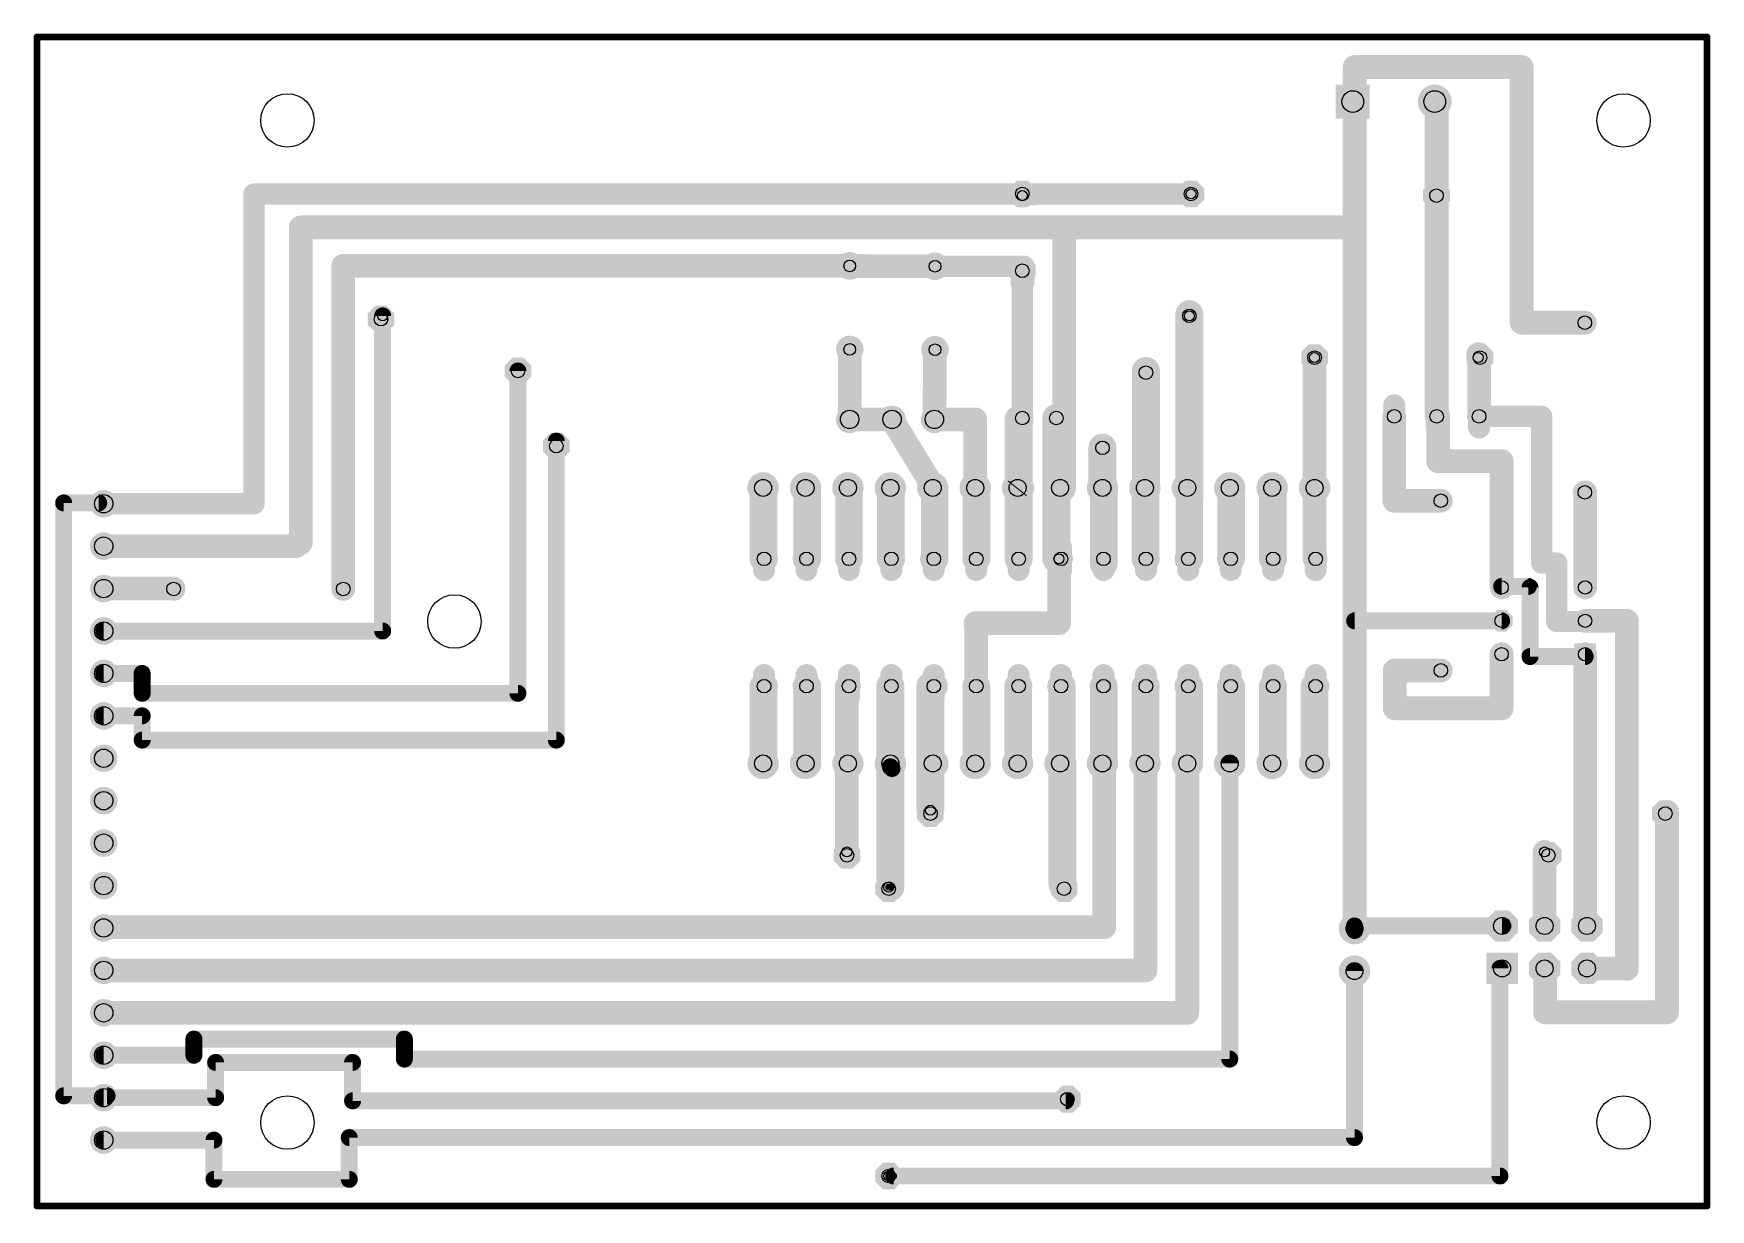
# Model space of a CAD drawing. Extents: x 0 to 100, y 0 to 70.
import ezdxf

# ---------------------------------------------------------------- set-up
doc = ezdxf.new("R2010")
doc.units = 0
for name, color, linetype in [('16', 174, 'CONTINUOUS'), ('17', 94, 'CONTINUOUS'), ('20', 178, 'CONTINUOUS'), ('44', 251, 'CONTINUOUS')]:
    doc.layers.add(name, color=color, linetype=linetype)

# ---------------------------------------------------------------- blocks, each defined once
blk = doc.blocks.new('ROUNDP')
at = {"const_width": 0.5}
blk.add_lwpolyline([(0, -0.25, 1), (0, 0.25, 1), (0, -0.25)], format="xyb", dxfattribs=at)
blk = doc.blocks.new('OCTAGONP')
at = {"const_width": 0.5}
blk.add_lwpolyline([(-0.25, -0.1036), (-0.25, 0.1036), (-0.1036, 0.25), (0.1036, 0.25), (0.25, 0.1036), (0.25, -0.1036), (0.1036, -0.25), (-0.1036, -0.25), (-0.25, -0.1036), (-0.25, 0.1036)], dxfattribs=at)
blk = doc.blocks.new('LONGP100')
at = {"const_width": 1}
blk.add_lwpolyline([(-0.5, 0), (0.5, 0)], dxfattribs=at)
at = {"const_width": 0.5}
for points in [[(-0.5, 0.25, 1), (-0.5, -0.25)], [(0.5, -0.25, 1), (0.5, 0.25)]]:
    blk.add_lwpolyline(points, format="xyb", dxfattribs=at)
blk = doc.blocks.new('SQUAREP')
blk.add_solid([(-0.5, -0.5), (0.5, -0.5), (-0.5, 0.5), (0.5, 0.5)])

msp = doc.modelspace()

# ---------------------------------------------------------------- linework, layer by layer
at = {"layer": '16'}
for points, const_width in [([(78.9, 66.13), (78.9, 68.2)], 1.4224), ([(88.9, 68.2), (78.9, 68.2)], 1.4224), ([(88.9, 52.89), (88.9, 68.2)], 1.4224), ([(78.787, 66.13), (78.9, 66.13)], 1.4224), ([(78.9, 66.13), (78.9, 58.6)], 1.4224), ([(83.693, 66.13), (83.81, 66.13)], 1.4224), ([(83.81, 66.13), (83.81, 47.28)], 1.4224), ([(13, 42.05), (13, 60.6)], 1.27), ([(13, 60.6), (60.1, 60.6)], 1.27), ([(60.1, 60.6), (59.004, 60.5)], 1.27), ([(69.1, 60.6), (60.1, 60.6)], 1.27), ([(15.8, 39.7), (15.8, 58.6)], 1.4224), ([(15.8, 58.6), (61.5, 58.6)], 1.4224), ([(61.5, 58.6), (78.9, 58.6)], 1.4224), ([(61.5, 43), (61.5, 58.6)], 1.4224), ([(78.9, 35.04), (78.9, 58.6)], 1.4224), ([(48.67, 56.29), (18.34, 56.29)], 1.4224), ([(18.34, 56.29), (18.34, 36.95)], 1.4224), ([(50.97, 56.27), (48.67, 56.29)], 1.4224), ([(53.77, 56.27), (50.97, 56.27)], 1.4224), ([(53.77, 56.27), (59.1, 56.27)], 1.27), ([(59.004, 56.2), (59.004, 55.3)], 1.4224), ([(59.1, 56.2), (59.004, 56.2)], 1.27), ([(59.1, 56.27), (59.1, 56.2)], 1.27), ([(59.004, 55.3), (59.004, 47.18)], 1.27), ([(69, 42.5), (69, 53.4)], 1.6764), ([(20.7, 34.43), (20.7, 53.3)], 1.016), ([(92.68, 52.89), (88.9, 52.89)], 1.4224), ([(48.67, 47.3), (48.67, 51.29)], 1.4224), ([(53.74, 47.1), (53.77, 51)], 1.4224), ([(53.77, 51), (53.77, 51.27)], 1.4224), ([(76.5, 43), (76.5, 50.8)], 1.4224), ([(86.3, 50.8), (86.3, 51)], 1.4224), ([(86.3, 51), (86.35, 51)], 1.4224), ([(86.35, 51), (86.35, 47.28)], 1.4224), ([(28.8, 30.7), (28.8, 50)], 1.016), ([(66.4, 43), (66.4, 50)], 1.6764), ([(48.66, 47.1), (48.67, 47.3)], 1.4224), ([(51.2, 47.1), (48.66, 47.1)], 1.4224), ([(53.7, 43), (51.2, 47.1)], 1.4224), ([(53.74, 47.1), (56.18, 47.1)], 1.4224), ([(56.18, 47.1), (56.18, 43)], 1.4224), ([(58.78, 47.1), (58.78, 38.75)], 1.6764), ([(58.9, 47.1), (58.78, 47.1)], 1.27), ([(59.004, 47.18), (58.9, 47.18)], 1.27), ([(58.9, 47.18), (58.9, 47.1)], 1.27), ([(61.036, 38.75), (61.036, 47.18)], 1.6764), ([(81.27, 42.23), (81.27, 47.28)], 1.4224), ([(83.81, 47.28), (83.9, 47.28)], 1.4224), ([(83.9, 47.28), (83.9, 44.6)], 1.4224), ([(86.35, 47.28), (90.1, 47.28)], 1.27), ([(90.1, 47.28), (90.1, 38.5)], 1.27), ([(31.1, 27.9), (31.1, 45.8)], 1.016), ([(63.8, 43), (63.8, 45.4)], 1.6764), ([(83.9, 44.6), (87.7, 44.6)], 1.4224), ([(87.7, 44.6), (87.7, 37.1)], 1.4224), ([(43.5, 43), (43.48, 43)], 1.651), ([(43.5, 43), (43.5, 38.75)], 1.651), ([(46.125, 43), (46.02, 43)], 1.651), ([(46.125, 43), (46.125, 38.75)], 1.651), ([(48.625, 43), (48.56, 43)], 1.651), ([(48.625, 43), (48.625, 38.75)], 1.651), ([(51.125, 43), (51.1, 43)], 1.651), ([(51.125, 43), (51.125, 38.75)], 1.651), ([(53.75, 43), (53.64, 43)], 1.651), ([(53.75, 43), (53.75, 38.75)], 1.651), ([(53.64, 43), (53.7, 43)], 1.4224), ([(56.25, 43), (56.18, 43)], 1.651), ([(56.25, 43), (56.25, 38.75)], 1.651), ([(58.68, 42.95), (58.72, 43)], 1.4224), ([(58.72, 43), (59.004, 43)], 1.4224), ([(61.26, 43), (61.5, 43)], 1.4224), ([(63.875, 42.7), (63.8, 43)], 1.651), ([(63.875, 42.7), (63.875, 38.45)], 1.651), ([(66.375, 43), (66.34, 43)], 1.651), ([(66.375, 43), (66.375, 38.75)], 1.651), ([(66.34, 43), (66.4, 43)], 1.4224), ([(69, 43), (68.88, 43)], 1.651), ([(68.88, 43), (69, 42.5)], 1.4224), ([(69, 43), (69, 42.5)], 1.651), ([(69, 42.5), (69, 38.75)], 1.651), ([(71.5, 43), (71.42, 43)], 1.651), ([(71.5, 43), (71.5, 38.75)], 1.651), ([(74, 43), (73.96, 43)], 1.651), ([(74, 43), (74, 38.75)], 1.651), ([(76.5, 38.75), (76.5, 43)], 1.4224), ([(92.68, 42.73), (92.7, 42.73)], 1.4224), ([(92.7, 42.73), (92.7, 37.04)], 1.4224), ([(3.7, 42.1), (1.6, 42.1)], 1.016), ([(1.6, 42.1), (1.6, 6.6)], 1.016), ([(4, 42.05), (13, 42.05)], 1.27), ([(84.06, 42.23), (81.27, 42.23)], 1.4224), ([(4, 39.51), (15.5, 39.51)], 1.4224), ([(15.5, 39.51), (15.5, 39.7)], 1.4224), ([(15.5, 39.7), (15.8, 39.7)], 1.4224), ([(43.5, 38.75), (43.54, 38.75)], 1.651), ([(46.125, 38.75), (46.08, 38.75)], 1.651), ([(48.625, 38.75), (48.62, 38.75)], 1.651), ([(51.125, 38.75), (51.16, 38.75)], 1.651), ([(53.75, 38.75), (53.7, 38.75)], 1.651), ([(56.25, 38.75), (56.24, 38.75)], 1.651), ([(61.2, 38.75), (61.036, 38.75)], 1.4224), ([(61.32, 38.75), (61.2, 38.75)], 1.4224), ([(61.2, 38.75), (61.2, 34.9)], 1.4224), ([(63.875, 38.45), (63.86, 38.75)], 1.651), ([(66.375, 38.75), (66.4, 38.75)], 1.651), ([(69, 38.75), (68.94, 38.75)], 1.651), ([(71.5, 38.75), (71.48, 38.75)], 1.651), ([(74, 38.75), (74.02, 38.75)], 1.651), ([(76.56, 38.75), (76.5, 38.75)], 1.4224), ([(90.1, 38.5), (91, 38.5)], 1.27), ([(91, 38.5), (91, 35)], 1.27), ([(4, 36.97), (8.18, 36.97)], 1.4224), ([(8.18, 36.97), (8.18, 36.95)], 1.4224), ([(87.7, 37.1), (87.7, 37.04)], 1.4224), ([(89.3, 37.1), (87.7, 37.1)], 1.016), ([(89.4, 37.04), (89.4, 32.9)], 1.016), ([(56.2, 34.9), (56.24, 34.9)], 1.4224), ([(61.2, 34.9), (56.24, 34.9)], 1.4224), ([(56.24, 34.9), (56.24, 31.13)], 1.4224), ([(78.9, 16.61), (78.9, 35.04)], 1.4224), ([(87.7, 35.04), (78.9, 35.04)], 1.016), ([(91, 35), (92.7, 35)], 1.27), ([(92.7, 35.04), (95.2, 35.04)], 1.4224), ([(92.7, 35), (92.7, 35.04)], 1.27), ([(95.2, 35.04), (95.2, 14.23)], 1.4224), ([(4, 34.43), (20.7, 34.43)], 1.016), ([(87.7, 29.8), (87.7, 33.04)], 1.4224), ([(89.4, 32.9), (92.7, 32.9)], 1.016), ([(92.7, 32.9), (92.7, 33.04)], 1.4224), ([(92.7, 33), (92.7, 33.04)], 1.4224), ([(92.7, 16.77), (92.7, 32.9)], 1.4224), ([(4, 31.89), (6.3, 31.89)], 1.016), ([(6.3, 31.89), (6.3, 30.7)], 1.016), ([(84.06, 32.07), (81.3, 32.07)], 1.4224), ([(81.3, 32.07), (81.3, 29.8)], 1.4224), ([(6.3, 30.7), (28.8, 30.7)], 1.016), ([(43.5, 31.125), (43.54, 31.13)], 1.651), ([(43.5, 26.5), (43.5, 31.125)], 1.651), ([(46.125, 31.125), (46.08, 31.13)], 1.651), ([(46.125, 26.5), (46.125, 31.125)], 1.651), ([(48.62, 31.13), (48.5, 31.13)], 1.4224), ([(48.5, 31.13), (48.5, 21.2)], 1.4224), ([(51.1, 31.13), (51.1, 26.3)], 1.6764), ([(51.16, 31.13), (51.1, 31.13)], 1.4224), ([(53.7, 31.13), (53.5, 31.13)], 1.6764), ([(53.5, 31.13), (53.5, 23.8)], 1.6764), ([(56.25, 31.125), (56.24, 31.13)], 1.651), ([(56.25, 26.5), (56.25, 31.125)], 1.651), ([(58.75, 31.125), (58.78, 31.13)], 1.651), ([(58.75, 26.5), (58.75, 31.125)], 1.651), ([(61.375, 31.125), (61.32, 31.13)], 1.651), ([(61.375, 26.5), (61.375, 31.125)], 1.651), ([(63.875, 31.125), (63.86, 31.13)], 1.651), ([(63.875, 26.5), (63.875, 31.125)], 1.651), ([(66.375, 31.125), (66.4, 31.13)], 1.651), ([(66.375, 27.5), (66.375, 31.125)], 1.651), ([(69, 31.125), (68.94, 31.13)], 1.651), ([(69, 26.5), (69, 31.125)], 1.651), ([(71.5, 31.125), (71.48, 31.13)], 1.651), ([(71.5, 26.5), (71.5, 31.125)], 1.651), ([(74, 31.125), (74.02, 31.13)], 1.651), ([(74, 26.5), (74, 31.125)], 1.651), ([(76.5, 31.125), (76.56, 31.13)], 1.651), ([(76.5, 26.5), (76.5, 31.125)], 1.651), ([(81.3, 29.8), (87.7, 29.8)], 1.4224), ([(4, 29.35), (6.3, 29.35)], 1.016), ([(6.3, 29.35), (6.3, 27.9)], 1.016), ([(6.3, 27.9), (31.1, 27.9)], 1.016), ([(66.375, 26.5), (66.375, 27.5)], 1.651), ([(66.375, 14.11), (66.375, 27.5)], 1.4224), ([(43.5, 26.5), (43.48, 26.5)], 1.651), ([(46.125, 26.5), (46.02, 26.5)], 1.651), ([(51.1, 26.3), (51.1, 19.1)], 1.6764), ([(56.25, 26.5), (56.18, 26.5)], 1.651), ([(58.75, 26.5), (58.72, 26.5)], 1.651), ([(61.375, 26.5), (61.26, 26.5)], 1.651), ([(61.26, 26.5), (61.4, 26.5)], 1.4224), ([(61.4, 26.5), (61.4, 19.3)], 1.6764), ([(63.875, 26.5), (63.8, 26.5)], 1.651), ([(63.8, 26.5), (63.9, 26.5)], 1.4224), ([(63.9, 26.5), (63.9, 16.7)], 1.4224), ([(66.375, 26.5), (66.34, 26.5)], 1.651), ([(69, 26.5), (68.88, 26.5)], 1.651), ([(68.88, 11.57), (68.88, 26.5)], 1.4224), ([(71.5, 26.5), (71.42, 26.5)], 1.651), ([(74, 26.5), (73.96, 26.5)], 1.651), ([(51.1, 26.3), (51.1, 26.2)], 1.4224), ([(51.1, 26.2), (51.2, 26.2)], 1.4224), ([(51.2, 26.2), (51.1, 26.3)], 1.016), ([(71.42, 8.8), (71.42, 26.5)], 1.016), ([(97.6, 11.6), (97.6, 23.6)], 1.4224), ([(90.27, 21.2), (90.27, 16.77)], 1.4224), ([(51.1, 19.1), (51, 19.1)], 0.4064), ([(63.9, 16.7), (4, 16.7)], 1.4224), ([(4, 16.7), (4, 16.65)], 1.4224), ([(87.73, 16.77), (78.89, 16.77)], 1.016), ([(78.89, 16.77), (78.89, 16.61)], 1.016), ([(78.89, 16.61), (78.9, 16.61)], 1.016), ([(78.9, 16.61), (78.9, 16.5)], 1.016), ([(92.81, 16.77), (92.7, 16.77)], 1.4224), ([(4, 14.11), (66.375, 14.11)], 1.4224), ([(78.89, 4.1), (78.89, 14.07)], 1.016), ([(87.73, 14.23), (87.6, 14.23)], 1.4224), ([(87.6, 14.23), (87.6, 1.8)], 1.016), ([(90.27, 14.23), (90.3, 14.23)], 1.4224), ([(90.3, 14.23), (90.3, 11.6)], 1.4224), ([(92.81, 14.23), (95.2, 14.23)], 1.4224), ([(95.2, 14.23), (95.2, 14.2)], 1.4224), ([(4, 11.57), (68.88, 11.57)], 1.4224), ([(90.3, 11.6), (97.6, 11.6)], 1.4224), ([(9.4, 9.03), (9.4, 10)], 1.016), ([(9.4, 10), (22, 10)], 1.016), ([(22, 10), (22, 8.8)], 1.016), ([(4, 9.03), (9.4, 9.03)], 1.016), ([(10.7, 8.6), (18.9, 8.6)], 1.016), ([(10.7, 8.6), (10.7, 6.49)], 1.016), ([(18.9, 8.6), (18.9, 6.3)], 1.016), ([(22, 8.8), (71.42, 8.8)], 1.016), ([(1.6, 6.6), (4.2, 6.6)], 1.016), ([(4, 6.49), (10.7, 6.49)], 1.016), ([(18.9, 6.3), (61.6, 6.3)], 1.016), ([(4, 3.95), (10.6, 3.95)], 1.016), ([(10.6, 3.95), (10.6, 1.6)], 1.016), ([(18.7, 1.6), (18.7, 4.1)], 1.016), ([(18.7, 4.1), (78.89, 4.1)], 1.016), ([(10.6, 1.6), (18.7, 1.6)], 1.016), ([(87.6, 1.8), (51.3, 1.8)], 1.016), ([(51.3, 1.8), (51, 1.8)], 0.4064)]:
    msp.add_lwpolyline(points, dxfattribs=dict(at, const_width=const_width))
for points, const_width in [([(79.2556, 68.2, 1), (78.5444, 68.2)], 0.7112), ([(78.9, 68.5556, 1), (78.9, 67.8444)], 0.7112), ([(89.2556, 68.2, 1), (88.5444, 68.2)], 0.7112), ([(88.9, 67.8444, 1), (88.9, 68.5556)], 0.7112), ([(78.787, 66.4856, 1), (78.787, 65.7744)], 0.7112), ([(79.2556, 66.13, 1), (78.5444, 66.13)], 0.7112), ([(78.5444, 66.13, 1), (79.2556, 66.13)], 0.7112), ([(78.9, 65.7744, 1), (78.9, 66.4856)], 0.7112), ([(83.693, 66.4856, 1), (83.693, 65.7744)], 0.7112), ([(84.1656, 66.13, 1), (83.4544, 66.13)], 0.7112), ([(83.81, 65.7744, 1), (83.81, 66.4856)], 0.7112), ([(13.3175, 60.6, 1), (12.6825, 60.6)], 0.635), ([(13, 60.9175, 1), (13, 60.2825)], 0.635), ([(58.9752, 60.8162, 1), (59.0328, 60.1838)], 0.635), ([(60.1, 60.9175, 1), (60.1, 60.2825)], 0.635), ([(60.1288, 60.2838, 1), (60.0712, 60.9162)], 0.635), ([(60.1, 60.2825, 1), (60.1, 60.9175)], 0.635), ([(69.1, 60.2825, 1), (69.1, 60.9175)], 0.635), ([(16.1556, 58.6, 1), (15.4444, 58.6)], 0.7112), ([(15.8, 58.9556, 1), (15.8, 58.2444)], 0.7112), ([(61.5, 58.9556, 1), (61.5, 58.2444)], 0.7112), ([(61.8556, 58.6, 1), (61.1444, 58.6)], 0.7112), ([(61.5, 58.2444, 1), (61.5, 58.9556)], 0.7112), ([(79.2556, 58.6, 1), (78.5444, 58.6)], 0.7112), ([(78.9, 58.2444, 1), (78.9, 58.9556)], 0.7112), ([(78.5444, 58.6, 1), (79.2556, 58.6)], 0.7112), ([(18.34, 56.6456, 1), (18.34, 55.9344)], 0.7112), ([(18.6956, 56.29, 1), (17.9844, 56.29)], 0.7112), ([(48.6731, 56.6456, 1), (48.6669, 55.9344)], 0.7112), ([(48.67, 55.9344, 1), (48.67, 56.6456)], 0.7112), ([(50.97, 56.6256, 1), (50.97, 55.9144)], 0.7112), ([(50.9669, 55.9144, 1), (50.9731, 56.6256)], 0.7112), ([(53.77, 56.5875, 1), (53.77, 55.9525)], 0.635), ([(53.77, 55.9144, 1), (53.77, 56.6256)], 0.7112), ([(59.3596, 56.2, 1), (58.6484, 56.2)], 0.7112), ([(59.004, 56.5175, 1), (59.004, 55.8825)], 0.635), ([(59.4175, 56.27, 1), (58.7825, 56.27)], 0.635), ([(58.7825, 56.2, 1), (59.4175, 56.2)], 0.635), ([(59.1, 55.9525, 1), (59.1, 56.5875)], 0.635), ([(59.1, 55.8825, 1), (59.1, 56.5175)], 0.635), ([(58.6484, 55.3, 1), (59.3596, 55.3)], 0.7112), ([(59.3215, 55.3, 1), (58.6865, 55.3)], 0.635), ([(69.4191, 53.4, 1), (68.5809, 53.4)], 0.8382), ([(20.954, 53.3, 1), (20.446, 53.3)], 0.508), ([(88.9, 53.2456, 1), (88.9, 52.5344)], 0.7112), ([(88.5444, 52.89, 1), (89.2556, 52.89)], 0.7112), ([(92.68, 52.5344, 1), (92.68, 53.2456)], 0.7112), ([(49.0256, 51.29, 1), (48.3144, 51.29)], 0.7112), ([(54.1256, 51.27, 1), (53.4144, 51.27)], 0.7112), ([(54.1256, 50.9973, 1), (53.4144, 51.0027)], 0.7112), ([(53.4144, 51, 1), (54.1256, 51)], 0.7112), ([(76.8556, 50.8, 1), (76.1444, 50.8)], 0.7112), ([(86.6556, 51, 1), (85.9444, 51)], 0.7112), ([(86.3, 51.3556, 1), (86.3, 50.6444)], 0.7112), ([(86.7056, 51, 1), (85.9944, 51)], 0.7112), ([(86.35, 50.6444, 1), (86.35, 51.3556)], 0.7112), ([(29.054, 50, 1), (28.546, 50)], 0.508), ([(66.8191, 50, 1), (65.9809, 50)], 0.8382), ([(85.9444, 50.8, 1), (86.6556, 50.8)], 0.7112), ([(48.66, 47.4556, 1), (48.66, 46.7444)], 0.7112), ([(48.3048, 47.1178, 1), (49.0152, 47.0822)], 0.7112), ([(48.3144, 47.3, 1), (49.0256, 47.3)], 0.7112), ([(49.0252, 47.2822, 1), (48.3148, 47.3178)], 0.7112), ([(51.5036, 47.2851, 1), (50.8964, 46.9149)], 0.7112), ([(51.2, 46.7444, 1), (51.2, 47.4556)], 0.7112), ([(53.74, 47.4556, 1), (53.74, 46.7444)], 0.7112), ([(53.3844, 47.1027, 1), (54.0956, 47.0973)], 0.7112), ([(56.5356, 47.1, 1), (55.8244, 47.1)], 0.7112), ([(56.18, 46.7444, 1), (56.18, 47.4556)], 0.7112), ([(59.1991, 47.1, 1), (58.3609, 47.1)], 0.8382), ([(58.78, 47.4175, 1), (58.78, 46.7825)], 0.635), ([(58.9, 47.4975, 1), (58.9, 46.8625)], 0.635), ([(59.2175, 47.18, 1), (58.5825, 47.18)], 0.635), ([(58.5825, 47.1, 1), (59.2175, 47.1)], 0.635), ([(58.6865, 47.18, 1), (59.3215, 47.18)], 0.635), ([(58.9, 46.7825, 1), (58.9, 47.4175)], 0.635), ([(59.004, 46.8625, 1), (59.004, 47.4975)], 0.635), ([(61.4551, 47.18, 1), (60.6169, 47.18)], 0.8382), ([(81.6256, 47.28, 1), (80.9144, 47.28)], 0.7112), ([(83.81, 47.6356, 1), (83.81, 46.9244)], 0.7112), ([(83.4544, 47.28, 1), (84.1656, 47.28)], 0.7112), ([(84.2556, 47.28, 1), (83.5444, 47.28)], 0.7112), ([(83.9, 46.9244, 1), (83.9, 47.6356)], 0.7112), ([(85.9944, 47.28, 1), (86.7056, 47.28)], 0.7112), ([(86.35, 47.5975, 1), (86.35, 46.9625)], 0.635), ([(90.4175, 47.28, 1), (89.7825, 47.28)], 0.635), ([(90.1, 46.9625, 1), (90.1, 47.5975)], 0.635), ([(31.354, 45.8, 1), (30.846, 45.8)], 0.508), ([(64.2191, 45.4, 1), (63.3809, 45.4)], 0.8382), ([(83.9, 44.9556, 1), (83.9, 44.2444)], 0.7112), ([(88.0556, 44.6, 1), (87.3444, 44.6)], 0.7112), ([(87.7, 44.2444, 1), (87.7, 44.9556)], 0.7112), ([(83.5444, 44.6, 1), (84.2556, 44.6)], 0.7112), ([(43.48, 43.4128, 1), (43.48, 42.5872)], 0.8255), ([(43.9128, 43, 1), (43.0872, 43)], 0.8255), ([(43.5, 42.5872, 1), (43.5, 43.4128)], 0.8255), ([(46.02, 43.4128, 1), (46.02, 42.5872)], 0.8255), ([(46.5378, 43, 1), (45.7122, 43)], 0.8255), ([(46.125, 42.5872, 1), (46.125, 43.4128)], 0.8255), ([(48.56, 43.4128, 1), (48.56, 42.5872)], 0.8255), ([(49.0378, 43, 1), (48.2122, 43)], 0.8255), ([(48.625, 42.5872, 1), (48.625, 43.4128)], 0.8255), ([(51.1, 43.4128, 1), (51.1, 42.5872)], 0.8255), ([(51.5378, 43, 1), (50.7122, 43)], 0.8255), ([(51.125, 42.5872, 1), (51.125, 43.4128)], 0.8255), ([(53.64, 43.4128, 1), (53.64, 42.5872)], 0.8255), ([(54.1628, 43, 1), (53.3372, 43)], 0.8255), ([(53.64, 43.3556, 1), (53.64, 42.6444)], 0.7112), ([(53.3964, 42.8149, 1), (54.0036, 43.1851)], 0.7112), ([(53.75, 42.5872, 1), (53.75, 43.4128)], 0.8255), ([(53.7, 42.6444, 1), (53.7, 43.3556)], 0.7112), ([(56.18, 43.4128, 1), (56.18, 42.5872)], 0.8255), ([(56.6628, 43, 1), (55.8372, 43)], 0.8255), ([(55.8244, 43, 1), (56.5356, 43)], 0.7112), ([(56.25, 42.5872, 1), (56.25, 43.4128)], 0.8255), ([(58.4023, 43.1721, 1), (58.9577, 42.7279)], 0.7112), ([(58.72, 43.3556, 1), (58.72, 42.6444)], 0.7112), ([(58.9977, 42.7779, 1), (58.4423, 43.2221)], 0.7112), ([(59.004, 42.6444, 1), (59.004, 43.3556)], 0.7112), ([(61.26, 43.3556, 1), (61.26, 42.6444)], 0.7112), ([(61.1444, 43, 1), (61.8556, 43)], 0.7112), ([(61.5, 42.6444, 1), (61.5, 43.3556)], 0.7112), ([(63.3809, 43, 1), (64.2191, 43)], 0.8382), ([(64.2004, 43.1001, 1), (63.3996, 42.8999)], 0.8255), ([(64.2878, 42.7, 1), (63.4622, 42.7)], 0.8255), ([(63.4746, 42.5999, 1), (64.2754, 42.8001)], 0.8255), ([(66.34, 43.4128, 1), (66.34, 42.5872)], 0.8255), ([(66.7878, 43, 1), (65.9622, 43)], 0.8255), ([(65.9809, 43, 1), (66.8191, 43)], 0.8382), ([(66.34, 43.3556, 1), (66.34, 42.6444)], 0.7112), ([(66.375, 42.5872, 1), (66.375, 43.4128)], 0.8255), ([(66.4, 42.6444, 1), (66.4, 43.3556)], 0.7112), ([(68.88, 43.4128, 1), (68.88, 42.5872)], 0.8255), ([(69.2258, 43.083, 1), (68.5342, 42.917)], 0.7112), ([(69.4128, 43, 1), (68.5872, 43)], 0.8255), ([(69.4128, 42.5, 1), (68.5872, 42.5)], 0.8255), ([(69, 42.5872, 1), (69, 43.4128)], 0.8255), ([(71.42, 43.4128, 1), (71.42, 42.5872)], 0.8255), ([(71.9128, 43, 1), (71.0872, 43)], 0.8255), ([(71.5, 42.5872, 1), (71.5, 43.4128)], 0.8255), ([(73.96, 43.4128, 1), (73.96, 42.5872)], 0.8255), ([(74.4128, 43, 1), (73.5872, 43)], 0.8255), ([(74, 42.5872, 1), (74, 43.4128)], 0.8255), ([(76.8556, 43, 1), (76.1444, 43)], 0.7112), ([(76.1444, 43, 1), (76.8556, 43)], 0.7112), ([(92.68, 43.0856, 1), (92.68, 42.3744)], 0.7112), ([(93.0556, 42.73, 1), (92.3444, 42.73)], 0.7112), ([(92.7, 42.3744, 1), (92.7, 43.0856)], 0.7112), ([(1.6, 42.354, 1), (1.6, 41.846)], 0.508), ([(1.854, 42.1, 1), (1.346, 42.1)], 0.508), ([(4, 42.3675, 1), (4, 41.7325)], 0.635), ([(3.7, 41.846, 1), (3.7, 42.354)], 0.508), ([(12.6825, 42.05, 1), (13.3175, 42.05)], 0.635), ([(13, 41.7325, 1), (13, 42.3675)], 0.635), ([(68.5809, 42.5, 1), (69.4191, 42.5)], 0.8382), ([(68.5872, 42.5, 1), (69.4128, 42.5)], 0.8255), ([(68.6542, 42.417, 1), (69.3458, 42.583)], 0.7112), ([(81.27, 42.5856, 1), (81.27, 41.8744)], 0.7112), ([(80.9144, 42.23, 1), (81.6256, 42.23)], 0.7112), ([(84.06, 41.8744, 1), (84.06, 42.5856)], 0.7112), ([(4, 39.8656, 1), (4, 39.1544)], 0.7112), ([(15.8556, 39.7, 1), (15.1444, 39.7)], 0.7112), ([(15.5, 40.0556, 1), (15.5, 39.3444)], 0.7112), ([(15.5, 39.1544, 1), (15.5, 39.8656)], 0.7112), ([(15.8, 39.3444, 1), (15.8, 40.0556)], 0.7112), ([(15.1444, 39.51, 1), (15.8556, 39.51)], 0.7112), ([(15.4444, 39.7, 1), (16.1556, 39.7)], 0.7112), ([(43.5, 39.1628, 1), (43.5, 38.3372)], 0.8255), ([(43.0872, 38.75, 1), (43.9128, 38.75)], 0.8255), ([(43.54, 38.3372, 1), (43.54, 39.1628)], 0.8255), ([(46.08, 39.1628, 1), (46.08, 38.3372)], 0.8255), ([(45.7122, 38.75, 1), (46.5378, 38.75)], 0.8255), ([(46.125, 38.3372, 1), (46.125, 39.1628)], 0.8255), ([(48.62, 39.1628, 1), (48.62, 38.3372)], 0.8255), ([(48.2122, 38.75, 1), (49.0378, 38.75)], 0.8255), ([(48.625, 38.3372, 1), (48.625, 39.1628)], 0.8255), ([(51.125, 39.1628, 1), (51.125, 38.3372)], 0.8255), ([(50.7122, 38.75, 1), (51.5378, 38.75)], 0.8255), ([(51.16, 38.3372, 1), (51.16, 39.1628)], 0.8255), ([(53.7, 39.1628, 1), (53.7, 38.3372)], 0.8255), ([(53.3372, 38.75, 1), (54.1628, 38.75)], 0.8255), ([(53.75, 38.3372, 1), (53.75, 39.1628)], 0.8255), ([(56.24, 39.1628, 1), (56.24, 38.3372)], 0.8255), ([(55.8372, 38.75, 1), (56.6628, 38.75)], 0.8255), ([(56.25, 38.3372, 1), (56.25, 39.1628)], 0.8255), ([(58.3609, 38.75, 1), (59.1991, 38.75)], 0.8382), ([(60.6169, 38.75, 1), (61.4551, 38.75)], 0.8382), ([(61.036, 39.1056, 1), (61.036, 38.3944)], 0.7112), ([(61.2, 39.1056, 1), (61.2, 38.3944)], 0.7112), ([(61.5556, 38.75, 1), (60.8444, 38.75)], 0.7112), ([(61.2, 38.3944, 1), (61.2, 39.1056)], 0.7112), ([(61.32, 38.3944, 1), (61.32, 39.1056)], 0.7112), ([(64.2722, 38.7706, 1), (63.4478, 38.7294)], 0.8255), ([(66.375, 39.1628, 1), (66.375, 38.3372)], 0.8255), ([(65.9622, 38.75, 1), (66.7878, 38.75)], 0.8255), ([(66.4, 38.3372, 1), (66.4, 39.1628)], 0.8255), ([(68.94, 39.1628, 1), (68.94, 38.3372)], 0.8255), ([(68.5872, 38.75, 1), (69.4128, 38.75)], 0.8255), ([(69, 38.3372, 1), (69, 39.1628)], 0.8255), ([(71.48, 39.1628, 1), (71.48, 38.3372)], 0.8255), ([(71.0872, 38.75, 1), (71.9128, 38.75)], 0.8255), ([(71.5, 38.3372, 1), (71.5, 39.1628)], 0.8255), ([(74, 39.1628, 1), (74, 38.3372)], 0.8255), ([(73.5872, 38.75, 1), (74.4128, 38.75)], 0.8255), ([(74.02, 38.3372, 1), (74.02, 39.1628)], 0.8255), ([(76.5, 39.1056, 1), (76.5, 38.3944)], 0.7112), ([(76.56, 38.3944, 1), (76.56, 39.1056)], 0.7112), ([(63.4622, 38.45, 1), (64.2878, 38.45)], 0.8255), ([(63.4628, 38.4294, 1), (64.2872, 38.4706)], 0.8255), ([(76.1444, 38.75, 1), (76.8556, 38.75)], 0.7112), ([(90.1, 38.8175, 1), (90.1, 38.1825)], 0.635), ([(89.7825, 38.5, 1), (90.4175, 38.5)], 0.635), ([(91.3175, 38.5, 1), (90.6825, 38.5)], 0.635), ([(91, 38.1825, 1), (91, 38.8175)], 0.635), ([(4, 37.3256, 1), (4, 36.6144)], 0.7112), ([(8.5356, 36.97, 1), (7.8244, 36.97)], 0.7112), ([(7.8244, 36.95, 1), (8.5356, 36.95)], 0.7112), ([(8.18, 36.6144, 1), (8.18, 37.3256)], 0.7112), ([(17.9844, 36.95, 1), (18.6956, 36.95)], 0.7112), ([(88.0556, 37.1, 1), (87.3444, 37.1)], 0.7112), ([(87.3444, 37.1, 1), (88.0556, 37.1)], 0.7112), ([(87.3444, 37.04, 1), (88.0556, 37.04)], 0.7112), ([(87.7, 37.354, 1), (87.7, 36.846)], 0.508), ([(89.654, 37.04, 1), (89.146, 37.04)], 0.508), ([(89.3, 36.846, 1), (89.3, 37.354)], 0.508), ([(92.3444, 37.04, 1), (93.0556, 37.04)], 0.7112), ([(56.2, 35.2556, 1), (56.2, 34.5444)], 0.7112), ([(56.24, 35.2556, 1), (56.24, 34.5444)], 0.7112), ([(56.5956, 34.9, 1), (55.8844, 34.9)], 0.7112), ([(56.24, 34.5444, 1), (56.24, 35.2556)], 0.7112), ([(60.8444, 34.9, 1), (61.5556, 34.9)], 0.7112), ([(61.2, 34.5444, 1), (61.2, 35.2556)], 0.7112), ([(79.2556, 35.04, 1), (78.5444, 35.04)], 0.7112), ([(78.5444, 35.04, 1), (79.2556, 35.04)], 0.7112), ([(78.9, 35.294, 1), (78.9, 34.786)], 0.508), ([(87.7, 34.786, 1), (87.7, 35.294)], 0.508), ([(91, 35.3175, 1), (91, 34.6825)], 0.635), ([(90.6825, 35, 1), (91.3175, 35)], 0.635), ([(92.7, 35.3956, 1), (92.7, 34.6844)], 0.7112), ([(93.0175, 35.04, 1), (92.3825, 35.04)], 0.635), ([(92.3825, 35, 1), (93.0175, 35)], 0.635), ([(92.7, 34.6825, 1), (92.7, 35.3175)], 0.635), ([(95.5556, 35.04, 1), (94.8444, 35.04)], 0.7112), ([(95.2, 34.6844, 1), (95.2, 35.3956)], 0.7112), ([(4, 34.684, 1), (4, 34.176)], 0.508), ([(20.446, 34.43, 1), (20.954, 34.43)], 0.508), ([(20.7, 34.176, 1), (20.7, 34.684)], 0.508), ([(88.0556, 33.04, 1), (87.3444, 33.04)], 0.7112), ([(89.4, 33.154, 1), (89.4, 32.646)], 0.508), ([(89.146, 32.9, 1), (89.654, 32.9)], 0.508), ([(93.0556, 33.04, 1), (92.3444, 33.04)], 0.7112), ([(93.0556, 33.04, 1), (92.3444, 33.04)], 0.7112), ([(93.0556, 32.9, 1), (92.3444, 32.9)], 0.7112), ([(92.3444, 33, 1), (93.0556, 33)], 0.7112), ([(92.3444, 32.9, 1), (93.0556, 32.9)], 0.7112), ([(92.7, 32.646, 1), (92.7, 33.154)], 0.508), ([(4, 32.144, 1), (4, 31.636)], 0.508), ([(6.554, 31.89, 1), (6.046, 31.89)], 0.508), ([(6.3, 31.636, 1), (6.3, 32.144)], 0.508), ([(81.3, 32.4256, 1), (81.3, 31.7144)], 0.7112), ([(81.6556, 32.07, 1), (80.9444, 32.07)], 0.7112), ([(84.06, 31.7144, 1), (84.06, 32.4256)], 0.7112), ([(6.3, 30.954, 1), (6.3, 30.446)], 0.508), ([(28.8, 30.446, 1), (28.8, 30.954)], 0.508), ([(43.9128, 31.125, 1), (43.0872, 31.125)], 0.8255), ([(43.4488, 31.5346, 1), (43.5512, 30.7154)], 0.8255), ([(43.5912, 30.7204, 1), (43.4888, 31.5396)], 0.8255), ([(46.1256, 31.5402, 1), (46.0344, 30.7198)], 0.8255), ([(46.5378, 31.125, 1), (45.7122, 31.125)], 0.8255), ([(46.0794, 30.7148, 1), (46.1706, 31.5352)], 0.8255), ([(48.5, 31.4856, 1), (48.5, 30.7744)], 0.7112), ([(48.8556, 31.13, 1), (48.1444, 31.13)], 0.7112), ([(48.62, 30.7744, 1), (48.62, 31.4856)], 0.7112), ([(51.5191, 31.13, 1), (50.6809, 31.13)], 0.8382), ([(51.1, 31.4856, 1), (51.1, 30.7744)], 0.7112), ([(51.16, 30.7744, 1), (51.16, 31.4856)], 0.7112), ([(53.5, 31.5491, 1), (53.5, 30.7109)], 0.8382), ([(53.9191, 31.13, 1), (53.0809, 31.13)], 0.8382), ([(53.7, 30.7109, 1), (53.7, 31.5491)], 0.8382), ([(56.4246, 31.4992, 1), (56.0554, 30.7608)], 0.8255), ([(56.6628, 31.125, 1), (55.8372, 31.125)], 0.8255), ([(55.8844, 31.13, 1), (56.5956, 31.13)], 0.7112), ([(56.0654, 30.7558, 1), (56.4346, 31.4942)], 0.8255), ([(59.1628, 31.125, 1), (58.3372, 31.125)], 0.8255), ([(58.6821, 31.5321, 1), (58.8179, 30.7179)], 0.8255), ([(58.8479, 30.7229, 1), (58.7121, 31.5371)], 0.8255), ([(61.3574, 31.5411, 1), (61.2826, 30.7189)], 0.8255), ([(61.7878, 31.125, 1), (60.9622, 31.125)], 0.8255), ([(61.3376, 30.7139, 1), (61.4124, 31.5361)], 0.8255), ([(63.9905, 31.5216, 1), (63.7295, 30.7384)], 0.8255), ([(64.2878, 31.125, 1), (63.4622, 31.125)], 0.8255), ([(63.7445, 30.7334, 1), (64.0055, 31.5166)], 0.8255), ([(66.7878, 31.125, 1), (65.9622, 31.125)], 0.8255), ([(66.2941, 31.5297, 1), (66.4559, 30.7203)], 0.8255), ([(66.4809, 30.7253, 1), (66.3191, 31.5347)], 0.8255), ([(68.9743, 31.5413, 1), (68.9057, 30.7187)], 0.8255), ([(69.4128, 31.125, 1), (68.5872, 31.125)], 0.8255), ([(68.9657, 30.7137, 1), (69.0343, 31.5363)], 0.8255), ([(71.5801, 31.5304, 1), (71.3799, 30.7296)], 0.8255), ([(71.9128, 31.125, 1), (71.0872, 31.125)], 0.8255), ([(71.3999, 30.7246, 1), (71.6001, 31.5254)], 0.8255), ([(74.4128, 31.125, 1), (73.5872, 31.125)], 0.8255), ([(73.8999, 31.5254, 1), (74.1001, 30.7246)], 0.8255), ([(74.1201, 30.7296, 1), (73.9199, 31.5304)], 0.8255), ([(76.9128, 31.125, 1), (76.0872, 31.125)], 0.8255), ([(76.4657, 31.5363, 1), (76.5343, 30.7137)], 0.8255), ([(76.5943, 30.7187, 1), (76.5257, 31.5413)], 0.8255), ([(6.046, 30.7, 1), (6.554, 30.7)], 0.508), ([(28.546, 30.7, 1), (29.054, 30.7)], 0.508), ([(81.3, 30.1556, 1), (81.3, 29.4444)], 0.7112), ([(80.9444, 29.8, 1), (81.6556, 29.8)], 0.7112), ([(87.3444, 29.8, 1), (88.0556, 29.8)], 0.7112), ([(87.7, 29.4444, 1), (87.7, 30.1556)], 0.7112), ([(4, 29.604, 1), (4, 29.096)], 0.508), ([(6.554, 29.35, 1), (6.046, 29.35)], 0.508), ([(6.3, 29.096, 1), (6.3, 29.604)], 0.508), ([(6.3, 28.154, 1), (6.3, 27.646)], 0.508), ([(6.046, 27.9, 1), (6.554, 27.9)], 0.508), ([(30.846, 27.9, 1), (31.354, 27.9)], 0.508), ([(31.1, 27.646, 1), (31.1, 28.154)], 0.508), ([(66.7878, 27.5, 1), (65.9622, 27.5)], 0.8255), ([(66.7306, 27.5, 1), (66.0194, 27.5)], 0.7112), ([(43.48, 26.9127, 1), (43.48, 26.0873)], 0.8255), ([(43.5, 26.0873, 1), (43.5, 26.9127)], 0.8255), ([(46.02, 26.9127, 1), (46.02, 26.0873)], 0.8255), ([(46.125, 26.0873, 1), (46.125, 26.9127)], 0.8255), ([(51.5191, 26.3, 1), (50.6809, 26.3)], 0.8382), ([(56.18, 26.9127, 1), (56.18, 26.0873)], 0.8255), ([(56.25, 26.0873, 1), (56.25, 26.9127)], 0.8255), ([(58.72, 26.9127, 1), (58.72, 26.0873)], 0.8255), ([(58.75, 26.0873, 1), (58.75, 26.9127)], 0.8255), ([(61.26, 26.9127, 1), (61.26, 26.0873)], 0.8255), ([(61.26, 26.8556, 1), (61.26, 26.1444)], 0.7112), ([(61.8191, 26.5, 1), (60.9809, 26.5)], 0.8382), ([(61.375, 26.0873, 1), (61.375, 26.9127)], 0.8255), ([(61.4, 26.1444, 1), (61.4, 26.8556)], 0.7112), ([(63.8, 26.9127, 1), (63.8, 26.0873)], 0.8255), ([(63.8, 26.8556, 1), (63.8, 26.1444)], 0.7112), ([(64.2556, 26.5, 1), (63.5444, 26.5)], 0.7112), ([(63.875, 26.0873, 1), (63.875, 26.9127)], 0.8255), ([(63.9, 26.1444, 1), (63.9, 26.8556)], 0.7112), ([(66.34, 26.9127, 1), (66.34, 26.0873)], 0.8255), ([(65.9622, 27.5, 1), (66.7878, 27.5)], 0.8255), ([(66.375, 26.0873, 1), (66.375, 26.9127)], 0.8255), ([(68.88, 26.9127, 1), (68.88, 26.0873)], 0.8255), ([(69.2356, 26.5, 1), (68.5244, 26.5)], 0.7112), ([(69, 26.0873, 1), (69, 26.9127)], 0.8255), ([(71.42, 26.9127, 1), (71.42, 26.0873)], 0.8255), ([(71.5, 26.0873, 1), (71.5, 26.9127)], 0.8255), ([(73.96, 26.9127, 1), (73.96, 26.0873)], 0.8255), ([(74, 26.0873, 1), (74, 26.9127)], 0.8255), ([(43.0872, 26.5, 1), (43.9128, 26.5)], 0.8255), ([(45.7122, 26.5, 1), (46.5378, 26.5)], 0.8255), ([(50.6809, 26.3, 1), (51.5191, 26.3)], 0.8382), ([(51.4556, 26.3, 1), (50.7444, 26.3)], 0.7112), ([(51.1, 26.5556, 1), (51.1, 25.8444)], 0.7112), ([(50.7444, 26.2, 1), (51.4556, 26.2)], 0.7112), ([(51.2796, 26.4796, 1), (50.9204, 26.1204)], 0.508), ([(51.0204, 26.0204, 1), (51.3796, 26.3796)], 0.508), ([(51.2, 25.8444, 1), (51.2, 26.5556)], 0.7112), ([(55.8372, 26.5, 1), (56.6628, 26.5)], 0.8255), ([(58.3372, 26.5, 1), (59.1628, 26.5)], 0.8255), ([(60.9622, 26.5, 1), (61.7878, 26.5)], 0.8255), ([(63.4622, 26.5, 1), (64.2878, 26.5)], 0.8255), ([(65.9622, 26.5, 1), (66.7878, 26.5)], 0.8255), ([(68.5872, 26.5, 1), (69.4128, 26.5)], 0.8255), ([(71.0872, 26.5, 1), (71.9128, 26.5)], 0.8255), ([(71.674, 26.5, 1), (71.166, 26.5)], 0.508), ([(73.5872, 26.5, 1), (74.4128, 26.5)], 0.8255), ([(76.0872, 26.5, 1), (76.9128, 26.5)], 0.8255), ([(53.0809, 23.8, 1), (53.9191, 23.8)], 0.8382), ([(97.9556, 23.6, 1), (97.2444, 23.6)], 0.7112), ([(48.1444, 21.2, 1), (48.8556, 21.2)], 0.7112), ([(90.6256, 21.2, 1), (89.9144, 21.2)], 0.7112), ([(50.6809, 19.1, 1), (51.5191, 19.1)], 0.8382), ([(51, 19.2016, 1), (51, 18.9984)], 0.2032), ([(51.1, 18.9984, 1), (51.1, 19.2016)], 0.2032), ([(60.9809, 19.3, 1), (61.8191, 19.3)], 0.8382), ([(4, 17.0556, 1), (4, 16.3444)], 0.7112), ([(4.3556, 16.7, 1), (3.6444, 16.7)], 0.7112), ([(63.9, 16.3444, 1), (63.9, 17.0556)], 0.7112), ([(78.89, 17.024, 1), (78.89, 16.516)], 0.508), ([(79.144, 16.77, 1), (78.636, 16.77)], 0.508), ([(78.89, 16.864, 1), (78.89, 16.356)], 0.508), ([(79.154, 16.61, 1), (78.646, 16.61)], 0.508), ([(78.9, 16.356, 1), (78.9, 16.864)], 0.508), ([(87.73, 16.516, 1), (87.73, 17.024)], 0.508), ([(89.9144, 16.77, 1), (90.6256, 16.77)], 0.7112), ([(92.7, 17.1256, 1), (92.7, 16.4144)], 0.7112), ([(92.3444, 16.77, 1), (93.0556, 16.77)], 0.7112), ([(92.81, 16.4144, 1), (92.81, 17.1256)], 0.7112), ([(3.6444, 16.65, 1), (4.3556, 16.65)], 0.7112), ([(63.5444, 16.7, 1), (64.2556, 16.7)], 0.7112), ([(78.5444, 16.61, 1), (79.2556, 16.61)], 0.7112), ([(78.636, 16.61, 1), (79.144, 16.61)], 0.508), ([(78.646, 16.5, 1), (79.154, 16.5)], 0.508), ([(4, 14.4656, 1), (4, 13.7544)], 0.7112), ([(66.0194, 14.11, 1), (66.7306, 14.11)], 0.7112), ([(66.375, 13.7544, 1), (66.375, 14.4656)], 0.7112), ([(79.144, 14.07, 1), (78.636, 14.07)], 0.508), ([(87.6, 14.5856, 1), (87.6, 13.8744)], 0.7112), ([(87.854, 14.23, 1), (87.346, 14.23)], 0.508), ([(87.73, 13.8744, 1), (87.73, 14.5856)], 0.7112), ([(90.27, 14.5856, 1), (90.27, 13.8744)], 0.7112), ([(90.6556, 14.23, 1), (89.9444, 14.23)], 0.7112), ([(90.3, 13.8744, 1), (90.3, 14.5856)], 0.7112), ([(92.81, 14.5856, 1), (92.81, 13.8744)], 0.7112), ([(95.5556, 14.23, 1), (94.8444, 14.23)], 0.7112), ([(94.8444, 14.23, 1), (95.5556, 14.23)], 0.7112), ([(94.8444, 14.2, 1), (95.5556, 14.2)], 0.7112), ([(95.2, 13.8744, 1), (95.2, 14.5856)], 0.7112), ([(4, 11.9256, 1), (4, 11.2144)], 0.7112), ([(68.88, 11.2144, 1), (68.88, 11.9256)], 0.7112), ([(90.3, 11.9556, 1), (90.3, 11.2444)], 0.7112), ([(97.6, 11.2444, 1), (97.6, 11.9556)], 0.7112), ([(68.5244, 11.57, 1), (69.2356, 11.57)], 0.7112), ([(89.9444, 11.6, 1), (90.6556, 11.6)], 0.7112), ([(97.2444, 11.6, 1), (97.9556, 11.6)], 0.7112), ([(9.654, 10, 1), (9.146, 10)], 0.508), ([(9.4, 10.254, 1), (9.4, 9.746)], 0.508), ([(22.254, 10, 1), (21.746, 10)], 0.508), ([(22, 9.746, 1), (22, 10.254)], 0.508), ([(4, 9.284, 1), (4, 8.776)], 0.508), ([(9.146, 9.03, 1), (9.654, 9.03)], 0.508), ([(9.4, 8.776, 1), (9.4, 9.284)], 0.508), ([(10.7, 8.854, 1), (10.7, 8.346)], 0.508), ([(10.954, 8.6, 1), (10.446, 8.6)], 0.508), ([(19.154, 8.6, 1), (18.646, 8.6)], 0.508), ([(18.9, 8.346, 1), (18.9, 8.854)], 0.508), ([(22, 9.054, 1), (22, 8.546)], 0.508), ([(21.746, 8.8, 1), (22.254, 8.8)], 0.508), ([(71.166, 8.8, 1), (71.674, 8.8)], 0.508), ([(71.42, 8.546, 1), (71.42, 9.054)], 0.508), ([(1.6, 6.854, 1), (1.6, 6.346)], 0.508), ([(4.2, 6.346, 1), (4.2, 6.854)], 0.508), ([(1.346, 6.6, 1), (1.854, 6.6)], 0.508), ([(4, 6.744, 1), (4, 6.236)], 0.508), ([(10.446, 6.49, 1), (10.954, 6.49)], 0.508), ([(10.7, 6.236, 1), (10.7, 6.744)], 0.508), ([(18.9, 6.554, 1), (18.9, 6.046)], 0.508), ([(18.646, 6.3, 1), (19.154, 6.3)], 0.508), ([(61.6, 6.046, 1), (61.6, 6.554)], 0.508), ([(4, 4.204, 1), (4, 3.696)], 0.508), ([(10.854, 3.95, 1), (10.346, 3.95)], 0.508), ([(10.6, 3.696, 1), (10.6, 4.204)], 0.508), ([(18.954, 4.1, 1), (18.446, 4.1)], 0.508), ([(18.7, 4.354, 1), (18.7, 3.846)], 0.508), ([(78.636, 4.1, 1), (79.144, 4.1)], 0.508), ([(78.89, 3.846, 1), (78.89, 4.354)], 0.508), ([(10.6, 1.854, 1), (10.6, 1.346)], 0.508), ([(18.7, 1.346, 1), (18.7, 1.854)], 0.508), ([(51.3, 2.054, 1), (51.3, 1.546)], 0.508), ([(87.346, 1.8, 1), (87.854, 1.8)], 0.508), ([(87.6, 1.546, 1), (87.6, 2.054)], 0.508), ([(10.346, 1.6, 1), (10.854, 1.6)], 0.508), ([(18.446, 1.6, 1), (18.954, 1.6)], 0.508), ([(51, 1.9016, 1), (51, 1.6984)], 0.2032), ([(51.3, 1.6984, 1), (51.3, 1.9016)], 0.2032)]:
    msp.add_lwpolyline(points, format="xyb", dxfattribs=dict(at, const_width=const_width))
at = {"layer": '20', "const_width": 0.4064}
for points in [[(0, 70), (100, 70)], [(0, 0), (0, 70)], [(100, 0), (100, 70)], [(0, 0), (100, 0)]]:
    msp.add_lwpolyline(points, dxfattribs=at)
at = {"layer": '20', "const_width": 0.2032}
for points in [[(0, 70.1016, 1), (0, 69.8984)], [(0.1016, 70, 1), (-0.1016, 70)], [(100.1016, 70, 1), (99.8984, 70)], [(100, 69.8984, 1), (100, 70.1016)], [(0, 0.1016, 1), (0, -0.1016)], [(-0.1016, 0, 1), (0.1016, 0)], [(99.8984, 0, 1), (100.1016, 0)], [(100, -0.1016, 1), (100, 0.1016)]]:
    msp.add_lwpolyline(points, format="xyb", dxfattribs=at)
at = {"layer": '20'}
for centre, radius in [((15, 65), 1.6), ((95, 65), 1.6), ((25, 35), 1.6), ((53.5, 23.7), 0.3), ((15, 5), 1.6), ((95, 5), 1.6)]:
    msp.add_circle(centre, radius, dxfattribs=at)
at = {"layer": '44'}
for centre, radius in [((78.787, 66.13), 0.65), ((83.693, 66.13), 0.65), ((59, 60.6), 0.4064), ((59.004, 60.5), 0.3), ((69.1, 60.6), 0.4064), ((69.1, 60.6), 0.3), ((83.8, 60.5), 0.4064), ((48.67, 56.29), 0.35), ((53.77, 56.27), 0.35), ((59, 56), 0.4064), ((20.6, 53.1), 0.4064), ((20.7, 53.3), 0.3), ((69, 53.3), 0.4064), ((69, 53.3), 0.3), ((92.68, 52.89), 0.4064), ((48.67, 51.29), 0.35), ((53.77, 51.27), 0.35), ((28.8, 50), 0.4064), ((66.4, 49.9), 0.4064), ((76.5, 50.8), 0.4064), ((76.5, 50.8), 0.3), ((86.4, 50.8), 0.4064), ((86.3, 50.8), 0.3), ((48.66, 47.1), 0.55), ((51.2, 47.1), 0.55), ((53.74, 47.1), 0.55), ((59.004, 47.18), 0.4064), ((61.036, 47.18), 0.4064), ((81.27, 47.28), 0.4064), ((83.81, 47.28), 0.4064), ((86.35, 47.28), 0.4064), ((31.1, 45.5), 0.4064), ((63.8, 45.4), 0.4064), ((43.48, 43), 0.508), ((46.02, 43), 0.508), ((48.56, 43), 0.508), ((51.1, 43), 0.508), ((53.64, 43), 0.508), ((56.18, 43), 0.508), ((58.72, 43), 0.508), ((61.26, 43), 0.508), ((63.8, 43), 0.508), ((66.34, 43), 0.508), ((68.88, 43), 0.508), ((71.42, 43), 0.508), ((73.96, 43), 0.508), ((76.5, 43), 0.508), ((4, 42.05), 0.55), ((84.06, 42.23), 0.4064), ((92.68, 42.73), 0.4064), ((4, 39.51), 0.55), ((43.54, 38.75), 0.4064), ((46.08, 38.75), 0.4064), ((48.62, 38.75), 0.4064), ((51.16, 38.75), 0.4064), ((53.7, 38.75), 0.4064), ((56.24, 38.75), 0.4064), ((58.78, 38.75), 0.4064), ((61.196, 38.75), 0.3), ((61.32, 38.75), 0.4064), ((63.86, 38.75), 0.4064), ((66.4, 38.75), 0.4064), ((68.94, 38.75), 0.4064), ((71.48, 38.75), 0.4064), ((74.02, 38.75), 0.4064), ((76.56, 38.75), 0.4064), ((4, 36.97), 0.55), ((8.18, 36.95), 0.4064), ((18.34, 36.95), 0.4064), ((87.7, 37.04), 0.4), ((92.7, 37.04), 0.4), ((87.7, 35.04), 0.4), ((92.7, 35.04), 0.4), ((4, 34.43), 0.55), ((87.7, 33.04), 0.4), ((92.7, 33.04), 0.4), ((4, 31.89), 0.55), ((84.06, 32.07), 0.4064), ((43.54, 31.13), 0.4064), ((46.08, 31.13), 0.4064), ((48.62, 31.13), 0.4064), ((51.16, 31.13), 0.4064), ((53.7, 31.13), 0.4064), ((56.24, 31.13), 0.4064), ((58.78, 31.13), 0.4064), ((61.32, 31.13), 0.4064), ((63.86, 31.13), 0.4064), ((66.4, 31.13), 0.4064), ((68.94, 31.13), 0.4064), ((71.48, 31.13), 0.4064), ((74.02, 31.13), 0.4064), ((76.56, 31.13), 0.4064), ((4, 29.35), 0.55), ((4, 26.81), 0.55), ((43.48, 26.5), 0.508), ((46.02, 26.5), 0.508), ((48.56, 26.5), 0.508), ((51.1, 26.5), 0.508), ((53.64, 26.5), 0.508), ((56.18, 26.5), 0.508), ((58.72, 26.5), 0.508), ((61.26, 26.5), 0.508), ((63.8, 26.5), 0.508), ((66.34, 26.5), 0.508), ((68.88, 26.5), 0.508), ((71.42, 26.5), 0.508), ((73.96, 26.5), 0.508), ((76.5, 26.5), 0.508), ((4, 24.27), 0.55), ((53.5, 23.5), 0.4064), ((97.5, 23.5), 0.4064), ((4, 21.73), 0.55), ((48.5, 21), 0.4064), ((48.5, 21.2), 0.3), ((90.27, 21.2), 0.3), ((90.5, 21), 0.4064), ((4, 19.19), 0.55), ((51, 19), 0.4064), ((51, 19.1), 0.3), ((61.5, 19), 0.4064), ((4, 16.65), 0.55), ((78.89, 16.61), 0.508), ((87.73, 16.77), 0.508), ((90.27, 16.77), 0.508), ((92.81, 16.77), 0.508), ((4, 14.11), 0.55), ((78.89, 14.07), 0.508), ((87.73, 14.23), 0.508), ((90.27, 14.23), 0.508), ((92.81, 14.23), 0.508), ((4, 11.57), 0.55), ((4, 9.03), 0.55), ((4, 6.49), 0.55), ((61.7, 6.4), 0.4064), ((4, 3.95), 0.55), ((51, 1.8), 0.4064), ((51, 1.8), 0.3)]:
    msp.add_circle(centre, radius, dxfattribs=at)

# ---------------------------------------------------------------- block references
at = {"layer": '17'}
for name, p, xscale, yscale, rotation in [('SQUAREP', (78.787, 66.13), 2.032, 2.032, 180), ('ROUNDP', (83.693, 66.13), 2.032, 2.032, 180), ('ROUNDP', (48.67, 56.29), 1.651, 1.651, 90), ('ROUNDP', (53.77, 56.27), 1.651, 1.651, 90), ('OCTAGONP', (92.68, 52.89), 1.3208, 1.3208, 270), ('ROUNDP', (48.67, 51.29), 1.651, 1.651, 90), ('ROUNDP', (53.77, 51.27), 1.651, 1.651, 90), ('LONGP100', (81.27, 47.28), 1.3208, 1.3208, 270), ('LONGP100', (83.81, 47.28), 1.3208, 1.3208, 270), ('LONGP100', (86.35, 47.28), 1.3208, 1.3208, 270), ('ROUNDP', (48.66, 47.1), 1.65, 1.65, 180), ('ROUNDP', (51.2, 47.1), 1.65, 1.65, 180), ('ROUNDP', (53.74, 47.1), 1.65, 1.65, 180), ('OCTAGONP', (59.004, 47.18), 1.3208, 1.3208, 180), ('ROUNDP', (61.036, 47.18), 1.3208, 1.3208, 180), ('ROUNDP', (43.48, 43), 1.8796, 1.8796, 270), ('ROUNDP', (46.02, 43), 1.8796, 1.8796, 270), ('ROUNDP', (48.56, 43), 1.8796, 1.8796, 270), ('ROUNDP', (51.1, 43), 1.8796, 1.8796, 270), ('ROUNDP', (53.64, 43), 1.8796, 1.8796, 270), ('ROUNDP', (56.18, 43), 1.8796, 1.8796, 270), ('ROUNDP', (58.72, 43), 1.8796, 1.8796, 270), ('ROUNDP', (61.26, 43), 1.8796, 1.8796, 270), ('ROUNDP', (63.8, 43), 1.8796, 1.8796, 270), ('ROUNDP', (66.34, 43), 1.8796, 1.8796, 270), ('ROUNDP', (68.88, 43), 1.8796, 1.8796, 270), ('ROUNDP', (71.42, 43), 1.8796, 1.8796, 270), ('ROUNDP', (73.96, 43), 1.8796, 1.8796, 270), ('ROUNDP', (76.5, 43), 1.8796, 1.8796, 270), ('OCTAGONP', (92.68, 42.73), 1.3208, 1.3208, 270), ('ROUNDP', (4, 42.05), 1.65, 1.65, 270), ('OCTAGONP', (84.06, 42.23), 1.3208, 1.3208, 270), ('ROUNDP', (4, 39.51), 1.65, 1.65, 270), ('LONGP100', (43.54, 38.75), 1.3208, 1.3208, 270), ('LONGP100', (46.08, 38.75), 1.3208, 1.3208, 270), ('LONGP100', (48.62, 38.75), 1.3208, 1.3208, 270), ('LONGP100', (51.16, 38.75), 1.3208, 1.3208, 270), ('LONGP100', (53.7, 38.75), 1.3208, 1.3208, 270), ('LONGP100', (56.24, 38.75), 1.3208, 1.3208, 270), ('LONGP100', (58.78, 38.75), 1.3208, 1.3208, 270), ('LONGP100', (61.32, 38.75), 1.3208, 1.3208, 270), ('LONGP100', (63.86, 38.75), 1.3208, 1.3208, 270), ('LONGP100', (66.4, 38.75), 1.3208, 1.3208, 270), ('LONGP100', (68.94, 38.75), 1.3208, 1.3208, 270), ('LONGP100', (71.48, 38.75), 1.3208, 1.3208, 270), ('LONGP100', (74.02, 38.75), 1.3208, 1.3208, 270), ('LONGP100', (76.56, 38.75), 1.3208, 1.3208, 270), ('ROUNDP', (4, 36.97), 1.65, 1.65, 270), ('OCTAGONP', (8.18, 36.95), 1.3208, 1.3208, 180), ('OCTAGONP', (18.34, 36.95), 1.3208, 1.3208, 180), ('OCTAGONP', (87.7, 37.04), 1.308, 1.308, 90), ('OCTAGONP', (92.7, 37.04), 1.308, 1.308, 90), ('ROUNDP', (4, 34.43), 1.65, 1.65, 270), ('OCTAGONP', (87.7, 35.04), 1.308, 1.308, 90), ('OCTAGONP', (92.7, 35.04), 1.308, 1.308, 90), ('OCTAGONP', (87.7, 33.04), 1.308, 1.308, 90), ('SQUAREP', (92.7, 33.04), 1.308, 1.308, 90), ('ROUNDP', (4, 31.89), 1.65, 1.65, 270), ('LONGP100', (43.54, 31.13), 1.3208, 1.3208, 270), ('LONGP100', (46.08, 31.13), 1.3208, 1.3208, 270), ('LONGP100', (48.62, 31.13), 1.3208, 1.3208, 270), ('LONGP100', (51.16, 31.13), 1.3208, 1.3208, 270), ('LONGP100', (53.7, 31.13), 1.3208, 1.3208, 270), ('LONGP100', (56.24, 31.13), 1.3208, 1.3208, 270), ('LONGP100', (58.78, 31.13), 1.3208, 1.3208, 270), ('LONGP100', (61.32, 31.13), 1.3208, 1.3208, 270), ('LONGP100', (63.86, 31.13), 1.3208, 1.3208, 270), ('LONGP100', (66.4, 31.13), 1.3208, 1.3208, 270), ('LONGP100', (68.94, 31.13), 1.3208, 1.3208, 270), ('LONGP100', (71.48, 31.13), 1.3208, 1.3208, 270), ('LONGP100', (74.02, 31.13), 1.3208, 1.3208, 270), ('LONGP100', (76.56, 31.13), 1.3208, 1.3208, 270), ('OCTAGONP', (84.06, 32.07), 1.3208, 1.3208, 270), ('ROUNDP', (4, 29.35), 1.65, 1.65, 270), ('ROUNDP', (4, 26.81), 1.65, 1.65, 270), ('ROUNDP', (43.48, 26.5), 1.8796, 1.8796, 270), ('ROUNDP', (46.02, 26.5), 1.8796, 1.8796, 270), ('ROUNDP', (48.56, 26.5), 1.8796, 1.8796, 270), ('ROUNDP', (51.1, 26.5), 1.8796, 1.8796, 270), ('ROUNDP', (53.64, 26.5), 1.8796, 1.8796, 270), ('ROUNDP', (56.18, 26.5), 1.8796, 1.8796, 270), ('ROUNDP', (58.72, 26.5), 1.8796, 1.8796, 270), ('ROUNDP', (61.26, 26.5), 1.8796, 1.8796, 270), ('ROUNDP', (63.8, 26.5), 1.8796, 1.8796, 270), ('ROUNDP', (66.34, 26.5), 1.8796, 1.8796, 270), ('ROUNDP', (68.88, 26.5), 1.8796, 1.8796, 270), ('ROUNDP', (71.42, 26.5), 1.8796, 1.8796, 270), ('ROUNDP', (73.96, 26.5), 1.8796, 1.8796, 270), ('ROUNDP', (76.5, 26.5), 1.8796, 1.8796, 270), ('ROUNDP', (4, 24.27), 1.65, 1.65, 270), ('ROUNDP', (4, 21.73), 1.65, 1.65, 270), ('ROUNDP', (4, 19.19), 1.65, 1.65, 270), ('ROUNDP', (4, 16.65), 1.65, 1.65, 270), ('ROUNDP', (78.89, 16.61), 1.8796, 1.8796, 180), ('ROUNDP', (4, 14.11), 1.65, 1.65, 270), ('ROUNDP', (78.89, 14.07), 1.8796, 1.8796, 180), ('ROUNDP', (4, 11.57), 1.65, 1.65, 270), ('ROUNDP', (4, 9.03), 1.65, 1.65, 270), ('ROUNDP', (4, 6.49), 1.65, 1.65, 270), ('ROUNDP', (4, 3.95), 1.65, 1.65, 270)]:
    msp.add_blockref(name, p, dxfattribs=dict(at, xscale=xscale, yscale=yscale, rotation=rotation))
for name, p, xscale, yscale in [('OCTAGONP', (59, 60.6), 1.6002, 1.6002), ('OCTAGONP', (69.1, 60.6), 1.6002, 1.6002), ('OCTAGONP', (83.8, 60.5), 1.6002, 1.6002), ('OCTAGONP', (59, 56), 1.6002, 1.6002), ('OCTAGONP', (20.6, 53.1), 1.6002, 1.6002), ('OCTAGONP', (69, 53.3), 1.6002, 1.6002), ('OCTAGONP', (76.5, 50.8), 1.6002, 1.6002), ('OCTAGONP', (86.4, 50.8), 1.6002, 1.6002), ('OCTAGONP', (28.8, 50), 1.6002, 1.6002), ('OCTAGONP', (66.4, 49.9), 1.6002, 1.6002), ('OCTAGONP', (31.1, 45.5), 1.6002, 1.6002), ('OCTAGONP', (63.8, 45.4), 1.6002, 1.6002), ('OCTAGONP', (53.5, 23.5), 1.6002, 1.6002), ('OCTAGONP', (97.5, 23.5), 1.6002, 1.6002), ('OCTAGONP', (48.5, 21), 1.6002, 1.6002), ('OCTAGONP', (90.5, 21), 1.6002, 1.6002), ('OCTAGONP', (51, 19), 1.6002, 1.6002), ('OCTAGONP', (61.5, 19), 1.6002, 1.6002), ('OCTAGONP', (87.73, 16.77), 1.8796, 1.8796), ('OCTAGONP', (90.27, 16.77), 1.8796, 1.8796), ('OCTAGONP', (92.81, 16.77), 1.8796, 1.8796), ('SQUAREP', (87.73, 14.23), 1.8796, 1.8796), ('OCTAGONP', (90.27, 14.23), 1.8796, 1.8796), ('OCTAGONP', (92.81, 14.23), 1.8796, 1.8796), ('OCTAGONP', (61.7, 6.4), 1.6002, 1.6002), ('OCTAGONP', (51, 1.8), 1.6002, 1.6002)]:
    msp.add_blockref(name, p, dxfattribs=dict(at, xscale=xscale, yscale=yscale))

doc.saveas('drawing.dxf')
